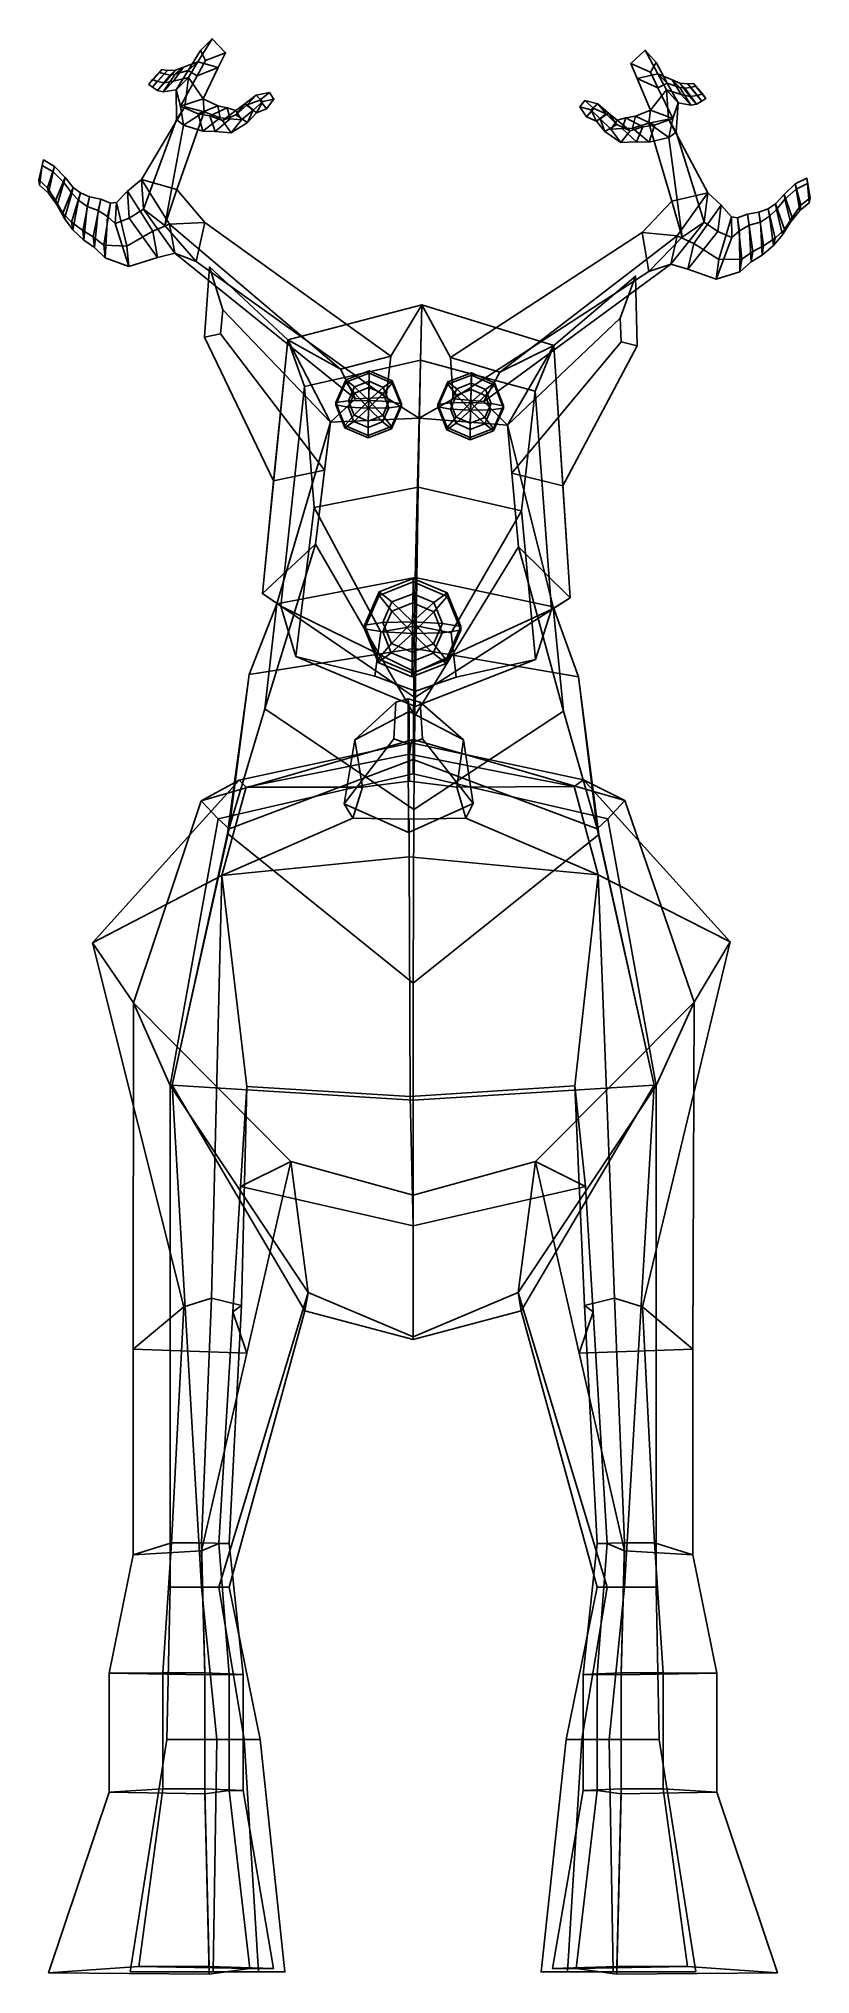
# Model space of a CAD drawing. Extents: x -87 to 93, y -151 to 300.
import ezdxf

# ---------------------------------------------------------------- set-up
doc = ezdxf.new("R2010")
doc.units = 0

msp = doc.modelspace()

# ---------------------------------------------------------------- linework, layer by layer
for points in [[(-50.136902, 294.343048, 213.176468), (-46.848099, 299.72937, 209.576324), (-49.544834, 297.018738, 208.440796), (-52.445023, 292.295654, 210.964554)], [(-50.136902, 294.343048, 213.176468), (-45.380409, 292.985077, 211.860931), (-43.675289, 296.44931, 209.727692), (-46.848099, 299.72937, 209.576324)], [(-46.848099, 299.72937, 209.576324), (-43.675289, 296.44931, 209.727692), (-48.36412, 294.632019, 208.087173), (-49.544834, 297.018738, 208.440796)], [(-52.343353, 290.722504, 215.594467), (-50.136902, 294.343048, 213.176468), (-53.526875, 293.117279, 210.761551), (-55.809196, 289.811493, 212.545807)], [(-50.136902, 294.343048, 213.176468), (-52.445023, 292.295654, 210.964554), (-55.421478, 291.437103, 208.47168), (-53.526875, 293.117279, 210.761551)], [(-52.445023, 292.295654, 210.964554), (-49.544834, 297.018738, 208.440796), (-48.36412, 294.632019, 208.087173), (-50.311184, 291.094574, 209.75032)], [(-48.937603, 285.74118, 216.318069), (-45.380409, 292.985077, 211.860931), (-50.136902, 294.343048, 213.176468), (-52.343353, 290.722504, 215.594467)], [(-45.380409, 292.985077, 211.860931), (-50.311184, 291.094574, 209.75032), (-48.36412, 294.632019, 208.087173), (-43.675289, 296.44931, 209.727692)], [(54.112442, 297.041412, 209.22084), (56.642197, 294.219025, 208.075699), (55.321022, 291.920563, 207.737701), (50.747326, 293.962067, 209.403763)], [(57.072327, 291.537201, 212.814438), (54.112442, 297.041412, 209.22084), (50.747326, 293.962067, 209.403763), (52.243347, 290.442291, 211.535019)], [(52.243347, 290.442291, 211.535019), (50.747326, 293.962067, 209.403763), (55.321022, 291.920563, 207.737701), (57.055954, 288.319916, 209.398651)], [(57.072327, 291.537201, 212.814438), (59.256783, 289.396027, 210.594727), (56.642197, 294.219025, 208.075699), (54.112442, 297.041412, 209.22084)], [(59.256783, 289.396027, 210.594727), (57.055954, 288.319916, 209.398651), (55.321022, 291.920563, 207.737701), (56.642197, 294.219025, 208.075699)], [(-61.612347, 289.086945, 198.738373), (-60.745197, 290.212067, 201.441299), (-58.527985, 292.526611, 201.599091), (-59.059509, 291.880585, 199.261032)], [(-57.892567, 291.549347, 202.963043), (-60.718693, 288.409943, 202.543304), (-61.612347, 289.086945, 198.738373), (-59.059509, 291.880585, 199.261032)], [(-60.718693, 288.409943, 202.543304), (-59.655632, 289.723694, 205.485703), (-60.745197, 290.212067, 201.441299), (-61.612347, 289.086945, 198.738373)], [(-59.655632, 289.723694, 205.485703), (-57.21204, 292.320099, 205.523697), (-58.527985, 292.526611, 201.599091), (-60.745197, 290.212067, 201.441299)], [(-56.574162, 291.271698, 206.757324), (-59.564114, 287.644592, 207.137299), (-60.718693, 288.409943, 202.543304), (-57.892567, 291.549347, 202.963043)], [(-59.564114, 287.644592, 207.137299), (-57.905029, 289.434357, 210.015045), (-59.655632, 289.723694, 205.485703), (-60.718693, 288.409943, 202.543304)], [(-57.905029, 289.434357, 210.015045), (-55.375805, 292.407227, 209.343369), (-57.21204, 292.320099, 205.523697), (-59.655632, 289.723694, 205.485703)], [(-55.421478, 291.437103, 208.47168), (-58.221687, 287.345673, 210.152985), (-59.564114, 287.644592, 207.137299), (-56.574162, 291.271698, 206.757324)], [(-58.221687, 287.345673, 210.152985), (-55.809196, 289.811493, 212.545807), (-57.905029, 289.434357, 210.015045), (-59.564114, 287.644592, 207.137299)], [(-57.21204, 292.320099, 205.523697), (-57.892567, 291.549347, 202.963043), (-59.059509, 291.880585, 199.261032), (-58.527985, 292.526611, 201.599091)], [(-52.445023, 292.295654, 210.964554), (-55.210083, 287.784241, 213.373062), (-58.221687, 287.345673, 210.152985), (-55.421478, 291.437103, 208.47168)], [(-55.210083, 287.784241, 213.373062), (-52.343353, 290.722504, 215.594467), (-55.809196, 289.811493, 212.545807), (-58.221687, 287.345673, 210.152985)], [(-55.809196, 289.811493, 212.545807), (-53.526875, 293.117279, 210.761551), (-55.375805, 292.407227, 209.343369), (-57.905029, 289.434357, 210.015045)], [(-55.375805, 292.407227, 209.343369), (-56.574162, 291.271698, 206.757324), (-57.892567, 291.549347, 202.963043), (-57.21204, 292.320099, 205.523697)], [(-53.526875, 293.117279, 210.761551), (-55.421478, 291.437103, 208.47168), (-56.574162, 291.271698, 206.757324), (-55.375805, 292.407227, 209.343369)], [(-54.195515, 284.022064, 213.072098), (-55.210083, 287.784241, 213.373062), (-52.445023, 292.295654, 210.964554), (-50.311184, 291.094574, 209.75032)], [(-53.213726, 283.834503, 219.471359), (-52.343353, 290.722504, 215.594467), (-55.210083, 287.784241, 213.373062), (-55.133854, 280.875946, 216.306717)], [(-48.937603, 285.74118, 216.318069), (-54.195515, 284.022064, 213.072098), (-50.311184, 291.094574, 209.75032), (-45.380409, 292.985077, 211.860931)], [(-53.213726, 283.834503, 219.471359), (-48.678524, 282.683167, 218.363861), (-48.937603, 285.74118, 216.318069), (-52.343353, 290.722504, 215.594467)], [(55.373608, 283.089539, 215.989639), (59.062103, 287.841309, 215.228882), (57.072327, 291.537201, 212.814438), (52.243347, 290.442291, 211.535019)], [(55.373608, 283.089539, 215.989639), (52.243347, 290.442291, 211.535019), (57.055954, 288.319916, 209.398651), (60.525917, 281.129456, 212.717819)], [(60.525917, 281.129456, 212.717819), (57.055954, 288.319916, 209.398651), (59.256783, 289.396027, 210.594727), (61.754539, 284.79422, 212.999802)], [(59.062103, 287.841309, 215.228882), (62.470303, 286.766937, 212.162079), (60.385399, 290.152283, 210.381943), (57.072327, 291.537201, 212.814438)], [(57.072327, 291.537201, 212.814438), (60.385399, 290.152283, 210.381943), (62.178818, 288.397278, 208.086288), (59.256783, 289.396027, 210.594727)], [(59.256783, 289.396027, 210.594727), (62.178818, 288.397278, 208.086288), (64.736679, 284.21228, 209.76355), (61.754539, 284.79422, 212.999802)], [(62.470303, 286.766937, 212.162079), (64.541443, 286.290527, 209.620209), (62.190029, 289.356903, 208.95459), (60.385399, 290.152283, 210.381943)], [(60.385399, 290.152283, 210.381943), (62.190029, 289.356903, 208.95459), (63.320343, 288.176819, 206.365707), (62.178818, 288.397278, 208.086288)], [(64.541443, 286.290527, 209.620209), (66.306778, 286.492584, 205.080414), (64.019104, 289.180817, 205.12468), (62.190029, 289.356903, 208.95459)], [(62.190029, 289.356903, 208.95459), (64.019104, 289.180817, 205.12468), (64.653603, 288.388, 202.563354), (63.320343, 288.176819, 206.365707)], [(66.306778, 286.492584, 205.080414), (67.423561, 286.924194, 201.028885), (65.345871, 289.321808, 201.192291), (64.019104, 289.180817, 205.12468)], [(64.019104, 289.180817, 205.12468), (65.345871, 289.321808, 201.192291), (65.838715, 288.65979, 198.854034), (64.653603, 288.388, 202.563354)], [(64.653603, 288.388, 202.563354), (65.838715, 288.65979, 198.854034), (68.223694, 285.773621, 198.325745), (67.291893, 285.145966, 202.137314)], [(68.223694, 285.773621, 198.325745), (65.838715, 288.65979, 198.854034), (65.345871, 289.321808, 201.192291), (67.423561, 286.924194, 201.028885)], [(-55.133854, 280.875946, 216.306717), (-55.210083, 287.784241, 213.373062), (-54.195515, 284.022064, 213.072098), (-53.515533, 279.549225, 214.944809)], [(-54.195515, 284.022064, 213.072098), (-48.937603, 285.74118, 216.318069), (-45.479679, 284.105133, 214.680054), (-50.076977, 282.216797, 211.747498)], [(-50.076977, 282.216797, 211.747498), (-45.479679, 284.105133, 214.680054), (-43.292049, 283.623627, 213.496597), (-47.331535, 281.728546, 210.840759)], [(-48.937603, 285.74118, 216.318069), (-48.678524, 282.683167, 218.363861), (-44.917873, 281.304108, 216.370117), (-45.479679, 284.105133, 214.680054)], [(-45.479679, 284.105133, 214.680054), (-44.917873, 281.304108, 216.370117), (-42.589458, 281.094727, 214.92363), (-43.292049, 283.623627, 213.496597)], [(-44.437359, 280.666077, 209.918533), (-41.262753, 282.986572, 212.434448), (-39.181637, 284.561798, 211.01561), (-41.27898, 281.977173, 208.462097)], [(-41.27898, 281.977173, 208.462097), (-39.181637, 284.561798, 211.01561), (-36.551262, 286.576141, 209.277985), (-38.665821, 284.35434, 207.072968)], [(-38.591774, 280.183899, 208.426208), (-41.27898, 281.977173, 208.462097), (-38.665821, 284.35434, 207.072968), (-36.454239, 282.475037, 207.182663)], [(-41.262753, 282.986572, 212.434448), (-39.950153, 280.829559, 213.370926), (-37.295189, 283.087006, 211.443481), (-39.181637, 284.561798, 211.01561)], [(-39.181637, 284.561798, 211.01561), (-37.295189, 283.087006, 211.443481), (-35.028015, 285.087738, 209.772919), (-36.551262, 286.576141, 209.277985)], [(-38.665821, 284.35434, 207.072968), (-36.551262, 286.576141, 209.277985), (-33.480068, 287.189331, 207.563202), (-35.714569, 285.421967, 205.702286)], [(-36.454239, 282.475037, 207.182663), (-38.665821, 284.35434, 207.072968), (-35.714569, 285.421967, 205.702286), (-34.12307, 283.38562, 206.048508)], [(-37.295189, 283.087006, 211.443481), (-38.591774, 280.183899, 208.426208), (-36.454239, 282.475037, 207.182663), (-35.028015, 285.087738, 209.772919)], [(-36.551262, 286.576141, 209.277985), (-35.028015, 285.087738, 209.772919), (-32.428936, 285.655853, 208.193985), (-33.480068, 287.189331, 207.563202)], [(-35.028015, 285.087738, 209.772919), (-36.454239, 282.475037, 207.182663), (-34.12307, 283.38562, 206.048508), (-32.428936, 285.655853, 208.193985)], [(-34.12307, 283.38562, 206.048508), (-35.714569, 285.421967, 205.702286), (-33.480068, 287.189331, 207.563202), (-32.428936, 285.655853, 208.193985)], [(40.445518, 281.511719, 205.820068), (38.884342, 283.84671, 207.970551), (40.022602, 285.31488, 207.330002), (42.151619, 283.450989, 205.459579)], [(43.053722, 284.549774, 209.026535), (40.022602, 285.31488, 207.330002), (38.884342, 283.84671, 207.970551), (41.44696, 283.15097, 209.534286)], [(45.037285, 282.243347, 206.814331), (42.151619, 283.450989, 205.459579), (40.022602, 285.31488, 207.330002), (43.053722, 284.549774, 209.026535)], [(45.564419, 282.419495, 210.752304), (43.053722, 284.549774, 209.026535), (41.44696, 283.15097, 209.534286), (43.596531, 281.052521, 211.19516)], [(47.511272, 279.756897, 208.193237), (45.037285, 282.243347, 206.814331), (43.053722, 284.549774, 209.026535), (45.564419, 282.419495, 210.752304)], [(59.534851, 280.98587, 219.121506), (59.062103, 287.841309, 215.228882), (55.373608, 283.089539, 215.989639), (54.941006, 280.076385, 218.045593)], [(59.534851, 280.98587, 219.121506), (61.285416, 277.971222, 215.956039), (61.754539, 284.79422, 212.999802), (59.062103, 287.841309, 215.228882)], [(61.754539, 284.79422, 212.999802), (64.736679, 284.21228, 209.76355), (62.470303, 286.766937, 212.162079), (59.062103, 287.841309, 215.228882)], [(61.285416, 277.971222, 215.956039), (59.594925, 276.742432, 214.608459), (60.525917, 281.129456, 212.717819), (61.754539, 284.79422, 212.999802)], [(62.178818, 288.397278, 208.086288), (63.320343, 288.176819, 206.365707), (66.094528, 284.443176, 206.739548), (64.736679, 284.21228, 209.76355)], [(64.736679, 284.21228, 209.76355), (66.094528, 284.443176, 206.739548), (64.541443, 286.290527, 209.620209), (62.470303, 286.766937, 212.162079)], [(63.320343, 288.176819, 206.365707), (64.653603, 288.388, 202.563354), (67.291893, 285.145966, 202.137314), (66.094528, 284.443176, 206.739548)], [(66.094528, 284.443176, 206.739548), (67.291893, 285.145966, 202.137314), (66.306778, 286.492584, 205.080414), (64.541443, 286.290527, 209.620209)], [(67.291893, 285.145966, 202.137314), (68.223694, 285.773621, 198.325745), (67.423561, 286.924194, 201.028885), (66.306778, 286.492584, 205.080414)], [(-63.302845, 266.920135, 229.111633), (-55.060207, 264.566162, 230.629089), (-48.678524, 282.683167, 218.363861), (-53.213726, 283.834503, 219.471359)], [(-62.820309, 259.988739, 225.269699), (-63.302845, 266.920135, 229.111633), (-53.213726, 283.834503, 219.471359), (-55.133854, 280.875946, 216.306717)], [(-62.820309, 259.988739, 225.269699), (-55.133854, 280.875946, 216.306717), (-53.515533, 279.549225, 214.944809), (-57.856155, 256.207184, 224.813049)], [(-57.856155, 256.207184, 224.813049), (-53.515533, 279.549225, 214.944809), (-48.678524, 282.683167, 218.363861), (-55.060207, 264.566162, 230.629089)], [(-53.515533, 279.549225, 214.944809), (-54.195515, 284.022064, 213.072098), (-50.076977, 282.216797, 211.747498), (-49.006454, 278.199768, 213.209961)], [(-48.678524, 282.683167, 218.363861), (-53.515533, 279.549225, 214.944809), (-49.006454, 278.199768, 213.209961), (-44.917873, 281.304108, 216.370117)], [(-49.006454, 278.199768, 213.209961), (-50.076977, 282.216797, 211.747498), (-47.331535, 281.728546, 210.840759), (-46.097439, 278.148041, 212.020645)], [(-44.917873, 281.304108, 216.370117), (-49.006454, 278.199768, 213.209961), (-46.097439, 278.148041, 212.020645), (-42.589458, 281.094727, 214.92363)], [(-47.331535, 281.728546, 210.840759), (-43.292049, 283.623627, 213.496597), (-41.262753, 282.986572, 212.434448), (-44.437359, 280.666077, 209.918533)], [(-46.097439, 278.148041, 212.020645), (-47.331535, 281.728546, 210.840759), (-44.437359, 280.666077, 209.918533), (-42.420513, 277.768036, 210.490784)], [(-42.589458, 281.094727, 214.92363), (-46.097439, 278.148041, 212.020645), (-42.420513, 277.768036, 210.490784), (-39.950153, 280.829559, 213.370926)], [(-42.420513, 277.768036, 210.490784), (-44.437359, 280.666077, 209.918533), (-41.27898, 281.977173, 208.462097), (-38.591774, 280.183899, 208.426208)], [(-43.292049, 283.623627, 213.496597), (-42.589458, 281.094727, 214.92363), (-39.950153, 280.829559, 213.370926), (-41.262753, 282.986572, 212.434448)], [(-39.950153, 280.829559, 213.370926), (-42.420513, 277.768036, 210.490784), (-38.591774, 280.183899, 208.426208), (-37.295189, 283.087006, 211.443481)], [(41.44696, 283.15097, 209.534286), (38.884342, 283.84671, 207.970551), (40.445518, 281.511719, 205.820068), (42.721519, 280.491638, 206.941895)], [(42.721519, 280.491638, 206.941895), (40.445518, 281.511719, 205.820068), (42.151619, 283.450989, 205.459579), (45.037285, 282.243347, 206.814331)], [(43.596531, 281.052521, 211.19516), (41.44696, 283.15097, 209.534286), (42.721519, 280.491638, 206.941895), (44.72646, 278.114136, 208.177811)], [(44.72646, 278.114136, 208.177811), (42.721519, 280.491638, 206.941895), (45.037285, 282.243347, 206.814331), (47.511272, 279.756897, 208.193237)], [(47.552769, 280.753571, 212.162033), (45.564419, 282.419495, 210.752304), (43.596531, 281.052521, 211.19516), (46.120083, 278.681946, 213.111633)], [(46.120083, 278.681946, 213.111633), (43.596531, 281.052521, 211.19516), (44.72646, 278.114136, 208.177811), (48.414978, 275.531219, 210.22551)], [(48.414978, 275.531219, 210.22551), (44.72646, 278.114136, 208.177811), (47.511272, 279.756897, 208.193237), (50.591282, 278.300842, 209.633942)], [(50.591282, 278.300842, 209.633942), (47.511272, 279.756897, 208.193237), (45.564419, 282.419495, 210.752304), (47.552769, 280.753571, 212.162033)], [(49.615433, 281.281616, 213.209869), (47.552769, 280.753571, 212.162033), (46.120083, 278.681946, 213.111633), (48.770782, 278.811951, 214.647507)], [(53.541481, 279.207489, 210.535706), (50.591282, 278.300842, 209.633942), (47.552769, 280.753571, 212.162033), (49.615433, 281.281616, 213.209869)], [(51.827351, 281.647247, 214.378281), (49.615433, 281.281616, 213.209869), (48.770782, 278.811951, 214.647507), (51.10783, 278.901917, 216.079071)], [(56.310749, 279.552673, 211.424271), (53.541481, 279.207489, 210.535706), (49.615433, 281.281616, 213.209869), (51.827351, 281.647247, 214.378281)], [(55.373608, 283.089539, 215.989639), (51.827351, 281.647247, 214.378281), (51.10783, 278.901917, 216.079071), (54.941006, 280.076385, 218.045593)], [(54.941006, 280.076385, 218.045593), (51.10783, 278.901917, 216.079071), (55.016533, 275.632599, 212.904587), (59.594925, 276.742432, 214.608459)], [(60.525917, 281.129456, 212.717819), (56.310749, 279.552673, 211.424271), (51.827351, 281.647247, 214.378281), (55.373608, 283.089539, 215.989639)], [(68.689316, 263.788574, 228.758163), (59.534851, 280.98587, 219.121506), (54.941006, 280.076385, 218.045593), (60.33456, 261.850983, 230.325912)], [(62.696701, 253.480194, 224.523575), (60.33456, 261.850983, 230.325912), (54.941006, 280.076385, 218.045593), (59.594925, 276.742432, 214.608459)], [(59.594925, 276.742432, 214.608459), (55.016533, 275.632599, 212.904587), (56.310749, 279.552673, 211.424271), (60.525917, 281.129456, 212.717819)], [(67.846748, 256.983887, 224.94397), (61.285416, 277.971222, 215.956039), (59.534851, 280.98587, 219.121506), (68.689316, 263.788574, 228.758163)], [(48.770782, 278.811951, 214.647507), (46.120083, 278.681946, 213.111633), (48.414978, 275.531219, 210.22551), (52.108376, 275.725433, 211.732635)], [(52.108376, 275.725433, 211.732635), (48.414978, 275.531219, 210.22551), (50.591282, 278.300842, 209.633942), (53.541481, 279.207489, 210.535706)], [(51.10783, 278.901917, 216.079071), (48.770782, 278.811951, 214.647507), (52.108376, 275.725433, 211.732635), (55.016533, 275.632599, 212.904587)], [(55.016533, 275.632599, 212.904587), (52.108376, 275.725433, 211.732635), (53.541481, 279.207489, 210.535706), (56.310749, 279.552673, 211.424271)], [(67.846748, 256.983887, 224.94397), (62.696701, 253.480194, 224.523575), (59.594925, 276.742432, 214.608459), (61.285416, 277.971222, 215.956039)], [(-87.24218, 266.888947, 202.829041), (-86.148949, 271.492645, 202.926086), (-86.446541, 270.208618, 200.495621), (-87.079536, 265.630829, 200.107101)], [(-85.157829, 264.991577, 205.753387), (-83.57341, 269.981781, 206.234497), (-86.148949, 271.492645, 202.926086), (-87.24218, 266.888947, 202.829041)], [(-83.57341, 269.981781, 206.234497), (-83.872261, 268.747467, 203.438339), (-86.446541, 270.208618, 200.495621), (-86.148949, 271.492645, 202.926086)], [(-84.928925, 263.766052, 202.659286), (-85.157829, 264.991577, 205.753387), (-87.24218, 266.888947, 202.829041), (-87.079536, 265.630829, 200.107101)], [(-83.872261, 268.747467, 203.438339), (-84.928925, 263.766052, 202.659286), (-87.079536, 265.630829, 200.107101), (-86.446541, 270.208618, 200.495621)], [(-83.298447, 262.056427, 209.159683), (-81.085449, 267.359192, 210.208176), (-83.57341, 269.981781, 206.234497), (-85.157829, 264.991577, 205.753387)], [(-81.346367, 266.249908, 206.993118), (-82.955284, 260.926056, 205.647491), (-84.928925, 263.766052, 202.659286), (-83.872261, 268.747467, 203.438339)], [(-81.085449, 267.359192, 210.208176), (-81.346367, 266.249908, 206.993118), (-83.872261, 268.747467, 203.438339), (-83.57341, 269.981781, 206.234497)], [(-81.594887, 259.119202, 212.451248), (-79.235229, 265.072052, 213.499512), (-81.085449, 267.359192, 210.208176), (-83.298447, 262.056427, 209.159683)], [(-79.543938, 263.780609, 209.949615), (-81.236023, 257.812073, 208.56366), (-82.955284, 260.926056, 205.647491), (-81.346367, 266.249908, 206.993118)], [(-79.235229, 265.072052, 213.499512), (-79.543938, 263.780609, 209.949615), (-81.346367, 266.249908, 206.993118), (-81.085449, 267.359192, 210.208176)], [(-56.726448, 256.526337, 234.831192), (-63.302845, 266.920135, 229.111633), (-66.574913, 264.199371, 227.441437), (-60.639111, 254.856033, 232.592194)], [(-63.302845, 266.920135, 229.111633), (-62.820309, 259.988739, 225.269699), (-66.133499, 257.958313, 223.987976), (-66.574913, 264.199371, 227.441437)], [(-56.726448, 256.526337, 234.831192), (-48.531185, 256.944855, 235.279373), (-55.060207, 264.566162, 230.629089), (-63.302845, 266.920135, 229.111633)], [(90.403633, 260.91391, 205.305664), (92.583488, 262.685028, 202.363556), (91.737968, 267.252899, 202.444626), (89.086136, 265.884888, 205.771957)], [(89.086136, 265.884888, 205.771957), (91.737968, 267.252899, 202.444626), (91.964615, 265.983612, 200.019882), (89.317001, 264.664398, 202.981247)], [(92.583488, 262.685028, 202.363556), (92.352737, 261.463837, 199.649643), (91.964615, 265.983612, 200.019882), (91.737968, 267.252899, 202.444626)], [(-82.955284, 260.926056, 205.647491), (-83.298447, 262.056427, 209.159683), (-85.157829, 264.991577, 205.753387), (-84.928925, 263.766052, 202.659286)], [(-81.236023, 257.812073, 208.56366), (-81.594887, 259.119202, 212.451248), (-83.298447, 262.056427, 209.159683), (-82.955284, 260.926056, 205.647491)], [(-79.580688, 256.955994, 215.512741), (-77.532234, 263.846466, 216.045914), (-79.235229, 265.072052, 213.499512), (-81.594887, 259.119202, 212.451248)], [(-77.955261, 262.0896, 212.241013), (-79.285057, 255.219437, 211.29039), (-81.236023, 257.812073, 208.56366), (-79.543938, 263.780609, 209.949615)], [(-76.955147, 255.060867, 218.904129), (-75.395584, 262.914124, 218.799622), (-77.532234, 263.846466, 216.045914), (-79.580688, 256.955994, 215.512741)], [(-77.532234, 263.846466, 216.045914), (-77.955261, 262.0896, 212.241013), (-79.543938, 263.780609, 209.949615), (-79.235229, 265.072052, 213.499512)], [(-75.91246, 260.603088, 214.761383), (-76.706238, 252.808838, 214.352997), (-79.285057, 255.219437, 211.29039), (-77.955261, 262.0896, 212.241013)], [(-75.395584, 262.914124, 218.799622), (-75.91246, 260.603088, 214.761383), (-77.955261, 262.0896, 212.241013), (-77.532234, 263.846466, 216.045914)], [(-74.510834, 253.585831, 221.897949), (-72.77758, 262.309998, 221.781708), (-75.395584, 262.914124, 218.799622), (-76.955147, 255.060867, 218.904129)], [(-72.77758, 262.309998, 221.781708), (-73.352196, 259.742859, 217.294846), (-75.91246, 260.603088, 214.761383), (-75.395584, 262.914124, 218.799622)], [(-72.027969, 251.62619, 225.240753), (-70.533875, 261.380859, 224.727417), (-72.77758, 262.309998, 221.781708), (-74.510834, 253.585831, 221.897949)], [(-70.533875, 261.380859, 224.727417), (-71.180237, 258.329285, 219.861969), (-73.352196, 259.742859, 217.294846), (-72.77758, 262.309998, 221.781708)], [(-66.574913, 264.199371, 227.441437), (-66.133499, 257.958313, 223.987976), (-69.440071, 256.641907, 222.251038), (-69.103729, 261.538361, 226.401733)], [(-60.639111, 254.856033, 232.592194), (-66.574913, 264.199371, 227.441437), (-69.103729, 261.538361, 226.401733), (-66.708405, 251.37236, 229.789215)], [(-48.531185, 256.944855, 235.279373), (-50.510506, 247.831467, 228.194702), (-57.856155, 256.207184, 224.813049), (-55.060207, 264.566162, 230.629089)], [(61.591114, 253.832321, 234.542831), (68.689316, 263.788574, 228.758163), (60.33456, 261.850983, 230.325912), (53.426472, 254.616592, 235.029236)], [(53.426472, 254.616592, 235.029236), (60.33456, 261.850983, 230.325912), (62.696701, 253.480194, 224.523575), (54.949841, 245.530655, 227.961304)], [(61.591114, 253.832321, 234.542831), (65.414635, 252.011581, 232.291183), (71.814651, 260.956787, 227.081329), (68.689316, 263.788574, 228.758163)], [(68.689316, 263.788574, 228.758163), (71.814651, 260.956787, 227.081329), (71.052162, 254.834641, 223.65361), (67.846748, 256.983887, 224.94397)], [(86.546158, 255.298874, 212.043427), (88.396011, 258.111664, 208.732544), (86.46376, 263.418488, 209.768356), (84.497391, 261.251526, 213.077484)], [(84.497391, 261.251526, 213.077484), (86.46376, 263.418488, 209.768356), (86.663841, 262.322784, 206.55835), (84.736038, 259.975006, 209.533157)], [(84.736038, 259.975006, 209.533157), (86.663841, 262.322784, 206.55835), (87.992294, 257.024384, 205.228592), (86.118172, 254.038971, 208.164825)], [(88.396011, 258.111664, 208.732544), (90.403633, 260.91391, 205.305664), (89.086136, 265.884888, 205.771957), (86.46376, 263.418488, 209.768356)], [(86.46376, 263.418488, 209.768356), (89.086136, 265.884888, 205.771957), (89.317001, 264.664398, 202.981247), (86.663841, 262.322784, 206.55835)], [(86.663841, 262.322784, 206.55835), (89.317001, 264.664398, 202.981247), (90.108688, 259.727875, 202.219711), (87.992294, 257.024384, 205.228592)], [(89.317001, 264.664398, 202.981247), (91.964615, 265.983612, 200.019882), (92.352737, 261.463837, 199.649643), (90.108688, 259.727875, 202.219711)], [(90.108688, 259.727875, 202.219711), (92.352737, 261.463837, 199.649643), (92.583488, 262.685028, 202.363556), (90.403633, 260.91391, 205.305664)], [(-79.285057, 255.219437, 211.29039), (-79.580688, 256.955994, 215.512741), (-81.594887, 259.119202, 212.451248), (-81.236023, 257.812073, 208.56366)], [(-73.352196, 259.742859, 217.294846), (-74.234436, 251.084488, 216.841202), (-76.706238, 252.808838, 214.352997), (-75.91246, 260.603088, 214.761383)], [(-71.180237, 258.329285, 219.861969), (-71.749825, 248.66597, 219.713867), (-74.234436, 251.084488, 216.841202), (-73.352196, 259.742859, 217.294846)], [(-66.708405, 251.37236, 229.789215), (-69.103729, 261.538361, 226.401733), (-70.533875, 261.380859, 224.727417), (-72.027969, 251.62619, 225.240753)], [(-69.440071, 256.641907, 222.251038), (-66.250664, 246.654068, 224.670212), (-71.749825, 248.66597, 219.713867), (-71.180237, 258.329285, 219.861969)], [(-69.103729, 261.538361, 226.401733), (-69.440071, 256.641907, 222.251038), (-71.180237, 258.329285, 219.861969), (-70.533875, 261.380859, 224.727417)], [(-66.133499, 257.958313, 223.987976), (-59.54195, 248.773422, 227.909531), (-66.250664, 246.654068, 224.670212), (-69.440071, 256.641907, 222.251038)], [(-62.820309, 259.988739, 225.269699), (-55.513729, 249.772354, 229.624023), (-59.54195, 248.773422, 227.909531), (-66.133499, 257.958313, 223.987976)], [(-55.513729, 249.772354, 229.624023), (-62.820309, 259.988739, 225.269699), (-57.856155, 256.207184, 224.813049), (-50.510506, 247.831467, 228.194702)], [(65.414635, 252.011581, 232.291183), (71.303596, 248.313522, 229.472778), (74.202652, 258.220947, 226.039032), (71.814651, 260.956787, 227.081329)], [(71.814651, 260.956787, 227.081329), (74.202652, 258.220947, 226.039032), (74.287384, 253.392334, 221.906311), (71.052162, 254.834641, 223.65361)], [(71.303596, 248.313522, 229.472778), (76.626038, 248.337204, 224.90123), (75.622047, 258.002991, 224.358887), (74.202652, 258.220947, 226.039032)], [(74.202652, 258.220947, 226.039032), (75.622047, 258.002991, 224.358887), (76.108932, 254.978653, 219.503738), (74.287384, 253.392334, 221.906311)], [(76.626038, 248.337204, 224.90123), (79.199837, 250.160843, 221.541245), (77.909073, 258.819183, 221.399689), (75.622047, 258.002991, 224.358887)], [(75.622047, 258.002991, 224.358887), (77.909073, 258.819183, 221.399689), (78.348427, 256.27536, 216.921875), (76.108932, 254.978653, 219.503738)], [(79.199837, 250.160843, 221.541245), (81.712257, 251.507828, 218.531754), (80.553322, 259.298065, 218.403427), (77.909073, 258.819183, 221.399689)], [(77.909073, 258.819183, 221.399689), (80.553322, 259.298065, 218.403427), (80.947922, 257.009491, 214.373688), (78.348427, 256.27536, 216.921875)], [(81.712257, 251.507828, 218.531754), (84.427086, 253.259094, 215.12207), (82.73407, 260.121155, 215.636459), (80.553322, 259.298065, 218.403427)], [(80.553322, 259.298065, 218.403427), (82.73407, 260.121155, 215.636459), (83.063057, 258.38205, 211.838425), (80.947922, 257.009491, 214.373688)], [(80.947922, 257.009491, 214.373688), (83.063057, 258.38205, 211.838425), (84.041084, 251.574463, 210.910034), (81.3479, 249.314117, 213.992538)], [(84.427086, 253.259094, 215.12207), (86.546158, 255.298874, 212.043427), (84.497391, 261.251526, 213.077484), (82.73407, 260.121155, 215.636459)], [(82.73407, 260.121155, 215.636459), (84.497391, 261.251526, 213.077484), (84.736038, 259.975006, 209.533157), (83.063057, 258.38205, 211.838425)], [(83.063057, 258.38205, 211.838425), (84.736038, 259.975006, 209.533157), (86.118172, 254.038971, 208.164825), (84.041084, 251.574463, 210.910034)], [(86.118172, 254.038971, 208.164825), (87.992294, 257.024384, 205.228592), (88.396011, 258.111664, 208.732544), (86.546158, 255.298874, 212.043427)], [(87.992294, 257.024384, 205.228592), (90.108688, 259.727875, 202.219711), (90.403633, 260.91391, 205.305664), (88.396011, 258.111664, 208.732544)], [(-76.706238, 252.808838, 214.352997), (-76.955147, 255.060867, 218.904129), (-79.580688, 256.955994, 215.512741), (-79.285057, 255.219437, 211.29039)], [(-74.234436, 251.084488, 216.841202), (-74.510834, 253.585831, 221.897949), (-76.955147, 255.060867, 218.904129), (-76.706238, 252.808838, 214.352997)], [(-71.749825, 248.66597, 219.713867), (-72.027969, 251.62619, 225.240753), (-74.510834, 253.585831, 221.897949), (-74.234436, 251.084488, 216.841202)], [(-59.54195, 248.773422, 227.909531), (-60.639111, 254.856033, 232.592194), (-66.708405, 251.37236, 229.789215), (-66.250664, 246.654068, 224.670212)], [(-55.513729, 249.772354, 229.624023), (-56.726448, 256.526337, 234.831192), (-60.639111, 254.856033, 232.592194), (-59.54195, 248.773422, 227.909531)], [(-56.726448, 256.526337, 234.831192), (-16.896381, 222.741547, 247.959137), (-5.210871, 225.74823, 248.362488), (-48.531185, 256.944855, 235.279373)], [(-16.896381, 222.741547, 247.959137), (-56.726448, 256.526337, 234.831192), (-55.513729, 249.772354, 229.624023), (-13.417877, 215.792709, 239.686386)], [(-5.210871, 225.74823, 248.362488), (-6.242458, 216.126602, 236.76474), (-50.510506, 247.831467, 228.194702), (-48.531185, 256.944855, 235.279373)], [(8.708802, 225.472565, 248.337631), (53.426472, 254.616592, 235.029236), (54.949841, 245.530655, 227.961304), (9.321839, 215.83725, 236.740524)], [(8.708802, 225.472565, 248.337631), (20.25631, 222.01915, 247.895386), (61.591114, 253.832321, 234.542831), (53.426472, 254.616592, 235.029236)], [(20.25631, 222.01915, 247.895386), (16.482479, 215.237274, 239.639908), (60.042915, 247.227463, 229.362854), (61.591114, 253.832321, 234.542831)], [(60.042915, 247.227463, 229.362854), (54.949841, 245.530655, 227.961304), (62.696701, 253.480194, 224.523575), (67.846748, 256.983887, 224.94397)], [(67.846748, 256.983887, 224.94397), (71.052162, 254.834641, 223.65361), (64.016953, 246.068649, 227.634003), (60.042915, 247.227463, 229.362854)], [(60.042915, 247.227463, 229.362854), (64.016953, 246.068649, 227.634003), (65.414635, 252.011581, 232.291183), (61.591114, 253.832321, 234.542831)], [(71.052162, 254.834641, 223.65361), (74.287384, 253.392334, 221.906311), (70.613724, 243.695435, 224.373489), (64.016953, 246.068649, 227.634003)], [(74.287384, 253.392334, 221.906311), (76.108932, 254.978653, 219.503738), (76.199173, 245.447159, 219.388489), (70.613724, 243.695435, 224.373489)], [(76.108932, 254.978653, 219.503738), (78.348427, 256.27536, 216.921875), (78.796181, 247.722778, 216.497253), (76.199173, 245.447159, 219.388489)], [(78.348427, 256.27536, 216.921875), (80.947922, 257.009491, 214.373688), (81.3479, 249.314117, 213.992538), (78.796181, 247.722778, 216.497253)], [(81.3479, 249.314117, 213.992538), (84.041084, 251.574463, 210.910034), (84.427086, 253.259094, 215.12207), (81.712257, 251.507828, 218.531754)], [(84.041084, 251.574463, 210.910034), (86.118172, 254.038971, 208.164825), (86.546158, 255.298874, 212.043427), (84.427086, 253.259094, 215.12207)], [(-66.250664, 246.654068, 224.670212), (-66.708405, 251.37236, 229.789215), (-72.027969, 251.62619, 225.240753), (-71.749825, 248.66597, 219.713867)], [(-13.417877, 215.792709, 239.686386), (-55.513729, 249.772354, 229.624023), (-50.510506, 247.831467, 228.194702), (-6.242458, 216.126602, 236.76474)], [(64.016953, 246.068649, 227.634003), (70.613724, 243.695435, 224.373489), (71.303596, 248.313522, 229.472778), (65.414635, 252.011581, 232.291183)], [(70.613724, 243.695435, 224.373489), (76.199173, 245.447159, 219.388489), (76.626038, 248.337204, 224.90123), (71.303596, 248.313522, 229.472778)], [(76.199173, 245.447159, 219.388489), (78.796181, 247.722778, 216.497253), (79.199837, 250.160843, 221.541245), (76.626038, 248.337204, 224.90123)], [(78.796181, 247.722778, 216.497253), (81.3479, 249.314117, 213.992538), (81.712257, 251.507828, 218.531754), (79.199837, 250.160843, 221.541245)], [(-47.412189, 246.580444, 242.66954), (-44.358971, 236.558258, 236.46402), (-44.848339, 230.963684, 235.839722), (-48.60038, 230.228531, 240.827118)], [(-48.60038, 230.228531, 240.827118), (-32.523071, 196.692139, 254.821167), (-29.171209, 229.548126, 258.514496), (-47.412189, 246.580444, 242.66954)], [(-44.358971, 236.558258, 236.46402), (-47.412189, 246.580444, 242.66954), (-29.171209, 229.548126, 258.514496), (-19.203926, 210.424713, 236.647583)], [(16.482479, 215.237274, 239.639908), (9.321839, 215.83725, 236.740524), (54.949841, 245.530655, 227.961304), (60.042915, 247.227463, 229.362854)], [(48.28524, 234.636658, 236.280823), (22.046101, 209.685562, 236.588257), (32.823917, 228.290344, 258.397736), (51.807343, 244.411301, 242.448944)], [(52.24575, 228.201019, 240.640945), (51.807343, 244.411301, 242.448944), (32.823917, 228.290344, 258.397736), (34.873608, 195.576538, 254.739288)], [(51.807343, 244.411301, 242.448944), (52.24575, 228.201019, 240.640945), (48.523342, 229.083954, 235.66684), (48.28524, 234.636658, 236.280823)], [(-44.848339, 230.963684, 235.839722), (-44.358971, 236.558258, 236.46402), (-19.203926, 210.424713, 236.647583), (-20.614994, 199.202667, 235.409088)], [(-16.896381, 222.741547, 247.959137), (-29.171209, 229.548126, 258.514496), (2.024183, 237.763016, 259.603577), (-5.210871, 225.74823, 248.362488)], [(-29.171209, 229.548126, 258.514496), (-25.262407, 218.686127, 281.311951), (1.751063, 224.836349, 282.026947), (2.024183, 237.763016, 259.603577)], [(-6.242458, 216.126602, 236.76474), (-5.210871, 225.74823, 248.362488), (2.024183, 237.763016, 259.603577), (1.439703, 211.299484, 228.960709)], [(9.321839, 215.83725, 236.740524), (1.439703, 211.299484, 228.960709), (2.024183, 237.763016, 259.603577), (8.708802, 225.472565, 248.337631)], [(32.823917, 228.290344, 258.397736), (2.024183, 237.763016, 259.603577), (1.751063, 224.836349, 282.026947), (28.48786, 217.643692, 281.220215)], [(20.25631, 222.01915, 247.895386), (8.708802, 225.472565, 248.337631), (2.024183, 237.763016, 259.603577), (32.823917, 228.290344, 258.397736)], [(48.523342, 229.083954, 235.66684), (23.031336, 198.477631, 235.355682), (22.046101, 209.685562, 236.588257), (48.28524, 234.636658, 236.280823)], [(-48.60038, 230.228531, 240.827118), (-44.848339, 230.963684, 235.839722), (-20.614994, 199.202667, 235.409088), (-32.523071, 196.692139, 254.821167)], [(-29.171209, 229.548126, 258.514496), (-35.106556, 170.462906, 251.83757), (-30.779875, 167.560852, 275.39975), (-25.262407, 218.686127, 281.311951)], [(-13.417877, 215.792709, 239.686386), (-19.203926, 210.424713, 236.647583), (-29.171209, 229.548126, 258.514496), (-16.896381, 222.741547, 247.959137)], [(16.482479, 215.237274, 239.639908), (20.25631, 222.01915, 247.895386), (32.823917, 228.290344, 258.397736), (22.046101, 209.685562, 236.588257)], [(52.24575, 228.201019, 240.640945), (34.873608, 195.576538, 254.739288), (23.031336, 198.477631, 235.355682), (48.523342, 229.083954, 235.66684)], [(32.823917, 228.290344, 258.397736), (28.48786, 217.643692, 281.220215), (32.245331, 166.717697, 275.350769), (36.612984, 169.502243, 251.781677)], [(1.751063, 224.836349, 282.026947), (-25.262407, 218.686127, 281.311951), (-23.048639, 190.543243, 307.263245), (1.198119, 195.263321, 307.969299)], [(-15.669376, 219.704422, 294.790222), (-10.210496, 221.807159, 295.032959), (-10.201474, 222.360291, 290.115692), (-15.660597, 220.257904, 289.873047)], [(-13.646948, 217.177704, 298.531738), (-10.27412, 218.477982, 298.682007), (-10.210496, 221.807159, 295.032959), (-15.669376, 219.704422, 294.790222)], [(-13.624536, 218.627792, 285.658478), (-15.660597, 220.257904, 289.873047), (-10.201474, 222.360291, 290.115692), (-10.251323, 219.927444, 285.808655)], [(-6.954034, 217.047394, 298.520233), (-4.838548, 219.491104, 294.771118), (-10.210496, 221.807159, 295.032959), (-10.27412, 218.477982, 298.682007)], [(-6.931622, 218.497513, 285.646973), (-10.251323, 219.927444, 285.808655), (-10.201474, 222.360291, 290.115692), (-4.829767, 220.044647, 289.853943)], [(-4.838548, 219.491104, 294.771118), (-4.829767, 220.044647, 289.853943), (-10.201474, 222.360291, 290.115692), (-10.210496, 221.807159, 295.032959)], [(1.751063, 224.836349, 282.026947), (1.198119, 195.263321, 307.969299), (25.269417, 189.743607, 307.20459), (28.48786, 217.643692, 281.220215)], [(8.126926, 219.235794, 294.748199), (13.589272, 221.332687, 294.989807), (13.598294, 221.885773, 290.07254), (8.135707, 219.789307, 289.831085)], [(10.146203, 216.714523, 298.490814), (13.521142, 218.011215, 298.640381), (13.589272, 221.332687, 294.989807), (8.126926, 219.235794, 294.748199)], [(10.168615, 218.164612, 285.617554), (8.135707, 219.789307, 289.831085), (13.598294, 221.885773, 290.07254), (13.54394, 219.460632, 285.767029)], [(16.839117, 216.584259, 298.479309), (18.957756, 219.022507, 294.729126), (13.589272, 221.332687, 294.989807), (13.521142, 218.011215, 298.640381)], [(16.861528, 218.034348, 285.606049), (13.54394, 219.460632, 285.767029), (13.598294, 221.885773, 290.07254), (18.966537, 219.576019, 289.811981)], [(18.957756, 219.022507, 294.729126), (18.966537, 219.576019, 289.811981), (13.598294, 221.885773, 290.07254), (13.589272, 221.332687, 294.989807)], [(-27.296009, 155.819351, 307.335938), (-23.048639, 190.543243, 307.263245), (-25.262407, 218.686127, 281.311951), (-30.779875, 167.560852, 275.39975)], [(-18.012571, 214.411407, 294.183563), (-15.669376, 219.704422, 294.790222), (-15.660597, 220.257904, 289.873047), (-18.004362, 214.965927, 289.266541)], [(-15.094914, 213.906982, 298.156708), (-13.646948, 217.177704, 298.531738), (-15.669376, 219.704422, 294.790222), (-18.012571, 214.411407, 294.183563)], [(-18.004362, 214.965927, 289.266541), (-15.660597, 220.257904, 289.873047), (-13.624536, 218.627792, 285.658478), (-15.07342, 215.358704, 285.283752)], [(-10.365837, 213.645233, 299.668335), (-13.646948, 217.177704, 298.531738), (-15.094914, 213.906982, 298.156708)], [(-15.07342, 215.358704, 285.283752), (-13.624536, 218.627792, 285.658478), (-10.339268, 215.439682, 283.7565)], [(-10.365837, 213.645233, 299.668335), (-10.27412, 218.477982, 298.682007), (-13.646948, 217.177704, 298.531738)], [(-10.339268, 215.439682, 283.7565), (-13.624536, 218.627792, 285.658478), (-10.251323, 219.927444, 285.808655)], [(-10.365837, 213.645233, 299.668335), (-6.954034, 217.047394, 298.520233), (-10.27412, 218.477982, 298.682007)], [(-10.365837, 213.645233, 299.668335), (-5.631684, 213.726212, 298.141083), (-6.954034, 217.047394, 298.520233)], [(-10.339268, 215.439682, 283.7565), (-10.251323, 219.927444, 285.808655), (-6.931622, 218.497513, 285.646973)], [(-5.610189, 215.177979, 285.268158), (-10.339268, 215.439682, 283.7565), (-6.931622, 218.497513, 285.646973)], [(-5.631684, 213.726212, 298.141083), (-2.700742, 214.119019, 294.158264), (-4.838548, 219.491104, 294.771118), (-6.954034, 217.047394, 298.520233)], [(-2.692531, 214.673477, 289.241302), (-5.610189, 215.177979, 285.268158), (-6.931622, 218.497513, 285.646973), (-4.829767, 220.044647, 289.853943)], [(-2.700742, 214.119019, 294.158264), (-2.692531, 214.673477, 289.241302), (-4.829767, 220.044647, 289.853943), (-4.838548, 219.491104, 294.771118)], [(5.775552, 213.957123, 294.144287), (8.126926, 219.235794, 294.748199), (8.135707, 219.789307, 289.831085), (5.783762, 214.511642, 289.227295)], [(8.69321, 213.452682, 298.117432), (10.146203, 216.714523, 298.490814), (8.126926, 219.235794, 294.748199), (5.775552, 213.957123, 294.144287)], [(5.783762, 214.511642, 289.227295), (8.135707, 219.789307, 289.831085), (10.168615, 218.164612, 285.617554), (8.714705, 214.904388, 285.244507)], [(13.422289, 213.190948, 299.629089), (10.146203, 216.714523, 298.490814), (8.69321, 213.452682, 298.117432)], [(8.714705, 214.904388, 285.244507), (10.168615, 218.164612, 285.617554), (13.448858, 214.985397, 283.717224)], [(13.422289, 213.190948, 299.629089), (13.521142, 218.011215, 298.640381), (10.146203, 216.714523, 298.490814)], [(13.448858, 214.985397, 283.717224), (10.168615, 218.164612, 285.617554), (13.54394, 219.460632, 285.767029)], [(13.422289, 213.190948, 299.629089), (16.839117, 216.584259, 298.479309), (13.521142, 218.011215, 298.640381)], [(13.422289, 213.190948, 299.629089), (18.156441, 213.271927, 298.101807), (16.839117, 216.584259, 298.479309)], [(13.448858, 214.985397, 283.717224), (13.54394, 219.460632, 285.767029), (16.861528, 218.034348, 285.606049)], [(18.177937, 214.723694, 285.228882), (13.448858, 214.985397, 283.717224), (16.861528, 218.034348, 285.606049)], [(18.156441, 213.271927, 298.101807), (21.087381, 213.664703, 294.119019), (18.957756, 219.022507, 294.729126), (16.839117, 216.584259, 298.479309)], [(21.095592, 214.219193, 289.202026), (18.177937, 214.723694, 285.228882), (16.861528, 218.034348, 285.606049), (18.966537, 219.576019, 289.811981)], [(21.087381, 213.664703, 294.119019), (21.095592, 214.219193, 289.202026), (18.966537, 219.576019, 289.811981), (18.957756, 219.022507, 294.729126)], [(28.504065, 155.127426, 307.298859), (32.245331, 166.717697, 275.350769), (28.48786, 217.643692, 281.220215), (25.269417, 189.743607, 307.20459)], [(-13.417877, 215.792709, 239.686386), (-6.242458, 216.126602, 236.76474), (1.439703, 211.299484, 228.960709), (-19.203926, 210.424713, 236.647583)], [(-15.867896, 209.034729, 293.56842), (-18.012571, 214.411407, 294.183563), (-18.004362, 214.965927, 289.266541), (-15.860238, 209.59024, 288.651642)], [(-15.867896, 209.034729, 293.56842), (-13.769947, 210.584045, 297.776703), (-15.094914, 213.906982, 298.156708), (-18.012571, 214.411407, 294.183563)], [(-15.860238, 209.59024, 288.651642), (-18.004362, 214.965927, 289.266541), (-15.07342, 215.358704, 285.283752), (-13.749352, 212.037369, 284.904053)], [(-10.488977, 207.283157, 288.390015), (-15.860238, 209.59024, 288.651642), (-13.749352, 212.037369, 284.904053), (-10.429815, 210.610718, 284.742371)], [(-13.769947, 210.584045, 297.776703), (-10.365837, 213.645233, 299.668335), (-15.094914, 213.906982, 298.156708)], [(-13.749352, 212.037369, 284.904053), (-15.07342, 215.358704, 285.283752), (-10.339268, 215.439682, 283.7565)], [(-10.450044, 209.156693, 297.61496), (-10.365837, 213.645233, 299.668335), (-13.769947, 210.584045, 297.776703)], [(-10.429815, 210.610718, 284.742371), (-13.749352, 212.037369, 284.904053), (-10.339268, 215.439682, 283.7565)], [(-10.450044, 209.156693, 297.61496), (-7.079834, 210.458771, 297.766113), (-10.365837, 213.645233, 299.668335)], [(-10.429815, 210.610718, 284.742371), (-10.339268, 215.439682, 283.7565), (-7.059238, 211.912094, 284.893463)], [(-7.079834, 210.458771, 297.766113), (-5.631684, 213.726212, 298.141083), (-10.365837, 213.645233, 299.668335)], [(-7.059238, 211.912094, 284.893463), (-10.339268, 215.439682, 283.7565), (-5.610189, 215.177979, 285.268158)], [(-5.044397, 208.834564, 293.551788), (-2.700742, 214.119019, 294.158264), (-5.631684, 213.726212, 298.141083), (-7.079834, 210.458771, 297.766113)], [(-5.036739, 209.390045, 288.634949), (-7.059238, 211.912094, 284.893463), (-5.610189, 215.177979, 285.268158), (-2.692531, 214.673477, 289.241302)], [(-5.044397, 208.834564, 293.551788), (-5.036739, 209.390045, 288.634949), (-2.692531, 214.673477, 289.241302), (-2.700742, 214.119019, 294.158264)], [(16.482479, 215.237274, 239.639908), (22.046101, 209.685562, 236.588257), (1.439703, 211.299484, 228.960709), (9.321839, 215.83725, 236.740524)], [(7.912302, 208.594925, 293.53183), (5.775552, 213.957123, 294.144287), (5.783762, 214.511642, 289.227295), (7.91996, 209.150421, 288.615021)], [(7.912302, 208.594925, 293.53183), (10.01325, 210.138672, 297.739075), (8.69321, 213.452682, 298.117432), (5.775552, 213.957123, 294.144287)], [(7.91996, 209.150421, 288.615021), (5.783762, 214.511642, 289.227295), (8.714705, 214.904388, 285.244507), (10.033846, 211.591995, 284.866455)], [(10.01325, 210.138672, 297.739075), (13.422289, 213.190948, 299.629089), (8.69321, 213.452682, 298.117432)], [(10.033846, 211.591995, 284.866455), (8.714705, 214.904388, 285.244507), (13.448858, 214.985397, 283.717224)], [(13.331142, 208.715042, 297.578003), (13.422289, 213.190948, 299.629089), (10.01325, 210.138672, 297.739075)], [(13.35137, 210.169083, 284.705444), (10.033846, 211.591995, 284.866455), (13.448858, 214.985397, 283.717224)], [(13.331142, 208.715042, 297.578003), (16.703365, 210.013397, 297.728516), (13.422289, 213.190948, 299.629089)], [(13.35137, 210.169083, 284.705444), (13.448858, 214.985397, 283.717224), (16.723961, 211.466721, 284.855865)], [(16.703365, 210.013397, 297.728516), (18.156441, 213.271927, 298.101807), (13.422289, 213.190948, 299.629089)], [(16.723961, 211.466721, 284.855865), (13.448858, 214.985397, 283.717224), (18.177937, 214.723694, 285.228882)], [(18.735802, 208.39473, 293.515137), (21.087381, 213.664703, 294.119019), (18.156441, 213.271927, 298.101807), (16.703365, 210.013397, 297.728516)], [(18.74346, 208.950256, 288.598328), (16.723961, 211.466721, 284.855865), (18.177937, 214.723694, 285.228882), (21.095592, 214.219193, 289.202026)], [(18.735802, 208.39473, 293.515137), (18.74346, 208.950256, 288.598328), (21.095592, 214.219193, 289.202026), (21.087381, 213.664703, 294.119019)], [(-31.733116, 168.049011, 188.516022), (-34.549072, 143.633621, 196.36972), (-22.74575, 182.005035, 233.499222), (-19.203926, 210.424713, 236.647583)], [(-31.733116, 168.049011, 188.516022), (-19.203926, 210.424713, 236.647583), (1.439703, 211.299484, 228.960709), (0.531465, 174.230606, 186.395325)], [(-10.496412, 206.727203, 293.306732), (-10.450044, 209.156693, 297.61496), (-13.769947, 210.584045, 297.776703), (-15.867896, 209.034729, 293.56842)], [(-10.496412, 206.727203, 293.306732), (-15.867896, 209.034729, 293.56842), (-15.860238, 209.59024, 288.651642), (-10.488977, 207.283157, 288.390015)], [(-10.496412, 206.727203, 293.306732), (-5.044397, 208.834564, 293.551788), (-7.079834, 210.458771, 297.766113), (-10.450044, 209.156693, 297.61496)], [(-10.496412, 206.727203, 293.306732), (-10.488977, 207.283157, 288.390015), (-5.036739, 209.390045, 288.634949), (-5.044397, 208.834564, 293.551788)], [(-10.488977, 207.283157, 288.390015), (-10.429815, 210.610718, 284.742371), (-7.059238, 211.912094, 284.893463), (-5.036739, 209.390045, 288.634949)], [(32.67355, 167.380676, 188.486328), (0.531465, 174.230606, 186.395325), (1.439703, 211.299484, 228.960709), (22.046101, 209.685562, 236.588257)], [(13.280582, 206.293411, 293.27121), (13.331142, 208.715042, 297.578003), (10.01325, 210.138672, 297.739075), (7.912302, 208.594925, 293.53183)], [(13.280582, 206.293411, 293.27121), (7.912302, 208.594925, 293.53183), (7.91996, 209.150421, 288.615021), (13.288016, 206.849396, 288.354462)], [(13.288016, 206.849396, 288.354462), (7.91996, 209.150421, 288.615021), (10.033846, 211.591995, 284.866455), (13.35137, 210.169083, 284.705444)], [(13.280582, 206.293411, 293.27121), (18.735802, 208.39473, 293.515137), (16.703365, 210.013397, 297.728516), (13.331142, 208.715042, 297.578003)], [(13.280582, 206.293411, 293.27121), (13.288016, 206.849396, 288.354462), (18.74346, 208.950256, 288.598328), (18.735802, 208.39473, 293.515137)], [(13.288016, 206.849396, 288.354462), (13.35137, 210.169083, 284.705444), (16.723961, 211.466721, 284.855865), (18.74346, 208.950256, 288.598328)], [(32.67355, 167.380676, 188.486328), (22.046101, 209.685562, 236.588257), (24.573227, 181.316391, 233.455399), (35.100868, 143.072495, 196.35054)], [(-32.523071, 196.692139, 254.821167), (-20.614994, 199.202667, 235.409088), (-22.74575, 182.005035, 233.499222), (-35.106556, 170.462906, 251.83757)], [(34.873608, 195.576538, 254.739288), (36.612984, 169.502243, 251.781677), (24.573227, 181.316391, 233.455399), (23.031336, 198.477631, 235.355682)], [(-7.495075, 161.514099, 347.569275), (0.729533, 162.926743, 347.885345), (1.198119, 195.263321, 307.969299), (-23.048639, 190.543243, 307.263245)], [(8.913354, 161.289536, 347.555908), (25.269417, 189.743607, 307.20459), (1.198119, 195.263321, 307.969299), (0.729533, 162.926743, 347.885345)], [(-8.906549, 151.230209, 346.51178), (-7.495075, 161.514099, 347.569275), (-23.048639, 190.543243, 307.263245), (-27.296009, 155.819351, 307.335938)], [(10.06559, 150.994629, 346.499146), (28.504065, 155.127426, 307.298859), (25.269417, 189.743607, 307.20459), (8.913354, 161.289536, 347.555908)], [(0.451727, 146.210068, 253.350403), (-35.106556, 170.462906, 251.83757), (-22.74575, 182.005035, 233.499222), (0.392382, 141.943512, 237.107391)], [(-34.549072, 143.633621, 196.36972), (0.154696, 120.118179, 208.950821), (0.392382, 141.943512, 237.107391), (-22.74575, 182.005035, 233.499222)], [(35.100868, 143.072495, 196.35054), (24.573227, 181.316391, 233.455399), (0.392382, 141.943512, 237.107391), (0.154696, 120.118179, 208.950821)], [(0.451727, 146.210068, 253.350403), (0.392382, 141.943512, 237.107391), (24.573227, 181.316391, 233.455399), (36.612984, 169.502243, 251.781677)], [(0.255882, 157.65184, 161.059509), (-38.155426, 151.577774, 163.111969), (-31.733116, 168.049011, 188.516022), (0.531465, 174.230606, 186.395325)], [(-7.930949, 170.044312, 356.451752), (0.046617, 173.16626, 356.820251), (0.054033, 173.989822, 349.60318), (-7.923925, 170.868805, 349.234863)], [(-4.947932, 166.34288, 361.939911), (-0.01928, 168.274231, 362.168243), (0.046617, 173.16626, 356.820251), (-7.930949, 170.044312, 356.451752)], [(-4.930471, 168.503815, 343.046082), (-7.923925, 170.868805, 349.234863), (0.054033, 173.989822, 349.60318), (-0.001202, 170.433685, 343.27417)], [(4.854031, 166.20108, 361.930969), (7.931322, 169.809067, 356.436462), (0.046617, 173.16626, 356.820251), (-0.01928, 168.274231, 362.168243)], [(4.871491, 168.362015, 343.037109), (-0.001202, 170.433685, 343.27417), (0.054033, 173.989822, 349.60318), (7.938345, 170.633606, 349.219543)], [(7.931322, 169.809067, 356.436462), (7.938345, 170.633606, 349.219543), (0.054033, 173.989822, 349.60318), (0.046617, 173.16626, 356.820251)], [(0.255882, 157.65184, 161.059509), (0.531465, 174.230606, 186.395325), (32.67355, 167.380676, 188.486328), (38.585468, 151.039932, 163.096008)], [(-43.213795, 114.56868, 167.281097), (-34.549072, 143.633621, 196.36972), (-31.733116, 168.049011, 188.516022), (-38.155426, 151.577774, 163.111969)], [(-35.106556, 170.462906, 251.83757), (0.451727, 146.210068, 253.350403), (0.536452, 152.112808, 273.616119), (-30.779875, 167.560852, 275.39975)], [(0.536452, 152.112808, 273.616119), (0.470481, 144.155273, 306.351654), (-27.296009, 155.819351, 307.335938), (-30.779875, 167.560852, 275.39975)], [(-11.319013, 162.263351, 355.543732), (-7.930949, 170.044312, 356.451752), (-7.923925, 170.868805, 349.234863), (-11.312898, 163.090195, 348.327148)], [(-7.041313, 161.534988, 361.37854), (-4.947932, 166.34288, 361.939911), (-7.930949, 170.044312, 356.451752), (-11.319013, 162.263351, 355.543732)], [(-11.312898, 163.090195, 348.327148), (-7.923925, 170.868805, 349.234863), (-4.930471, 168.503815, 343.046082), (-7.025302, 163.699677, 342.485138)], [(-7.025302, 163.699677, 342.485138), (-4.930471, 168.503815, 343.046082), (-0.093939, 163.859009, 340.249237)], [(-0.113729, 161.183273, 363.602814), (-0.01928, 168.274231, 362.168243), (-4.947932, 166.34288, 361.939911)], [(-0.093939, 163.859009, 340.249237), (-4.930471, 168.503815, 343.046082), (-0.001202, 170.433685, 343.27417)], [(-0.113729, 161.183273, 363.602814), (4.854031, 166.20108, 361.930969), (-0.01928, 168.274231, 362.168243)], [(-0.093939, 163.859009, 340.249237), (-0.001202, 170.433685, 343.27417), (4.871491, 168.362015, 343.037109)], [(6.833643, 163.507309, 342.473511), (-0.093939, 163.859009, 340.249237), (4.871491, 168.362015, 343.037109)], [(36.612984, 169.502243, 251.781677), (32.245331, 166.717697, 275.350769), (0.536452, 152.112808, 273.616119), (0.451727, 146.210068, 253.350403)], [(6.817632, 161.34259, 361.366913), (11.105229, 161.952118, 355.524902), (7.931322, 169.809067, 356.436462), (4.854031, 166.20108, 361.930969)], [(11.111345, 162.778946, 348.308319), (6.833643, 163.507309, 342.473511), (4.871491, 168.362015, 343.037109), (7.938345, 170.633606, 349.219543)], [(11.105229, 161.952118, 355.524902), (11.111345, 162.778946, 348.308319), (7.938345, 170.633606, 349.219543), (7.931322, 169.809067, 356.436462)], [(38.585468, 151.039932, 163.096008), (32.67355, 167.380676, 188.486328), (35.100868, 143.072495, 196.35054), (43.287991, 114.313217, 167.277939)], [(-8.132218, 154.394211, 354.62793), (-11.319013, 162.263351, 355.543732), (-11.312898, 163.090195, 348.327148), (-8.126949, 155.223389, 347.411591)], [(-8.126949, 155.223389, 347.411591), (-11.312898, 163.090195, 348.327148), (-7.025302, 163.699677, 342.485138), (-5.058186, 158.840439, 341.919952)], [(0.539343, 147.682007, 346.466034), (0.729533, 162.926743, 347.885345), (-7.495075, 161.514099, 347.569275), (-8.906549, 151.230209, 346.51178)], [(-0.113729, 161.183273, 363.602814), (-4.947932, 166.34288, 361.939911), (-7.041313, 161.534988, 361.37854)], [(-5.058186, 158.840439, 341.919952), (-7.025302, 163.699677, 342.485138), (-0.093939, 163.859009, 340.249237)], [(-0.184903, 156.775681, 341.682709), (-5.058186, 158.840439, 341.919952), (-0.093939, 163.859009, 340.249237)], [(-0.184903, 156.775681, 341.682709), (-0.093939, 163.859009, 340.249237), (4.739402, 158.71022, 341.912476)], [(-0.113729, 161.183273, 363.602814), (6.817632, 161.34259, 361.366913), (4.854031, 166.20108, 361.930969)], [(4.739402, 158.71022, 341.912476), (-0.093939, 163.859009, 340.249237), (6.833643, 163.507309, 342.473511)], [(0.536452, 152.112808, 273.616119), (32.245331, 166.717697, 275.350769), (28.504065, 155.127426, 307.298859), (0.470481, 144.155273, 306.351654)], [(0.539343, 147.682007, 346.466034), (10.06559, 150.994629, 346.499146), (8.913354, 161.289536, 347.555908), (0.729533, 162.926743, 347.885345)], [(7.723867, 155.018585, 347.400146), (4.739402, 158.71022, 341.912476), (6.833643, 163.507309, 342.473511), (11.111345, 162.778946, 348.308319)], [(7.718598, 154.189407, 354.616486), (7.723867, 155.018585, 347.400146), (11.111345, 162.778946, 348.308319), (11.105229, 161.952118, 355.524902)], [(-8.132218, 154.394211, 354.62793), (-5.072807, 156.67189, 360.812866), (-7.041313, 161.534988, 361.37854), (-11.319013, 162.263351, 355.543732)], [(-0.241149, 151.88533, 347.027466), (-8.126949, 155.223389, 347.411591), (-5.058186, 158.840439, 341.919952), (-0.184903, 156.775681, 341.682709)], [(-5.072807, 156.67189, 360.812866), (-0.113729, 161.183273, 363.602814), (-7.041313, 161.534988, 361.37854)], [(-0.198967, 154.605591, 360.575409), (-0.113729, 161.183273, 363.602814), (-5.072807, 156.67189, 360.812866)], [(-0.241149, 151.88533, 347.027466), (-0.184903, 156.775681, 341.682709), (4.739402, 158.71022, 341.912476), (7.723867, 155.018585, 347.400146)], [(-0.198967, 154.605591, 360.575409), (4.724781, 156.541718, 360.805359), (-0.113729, 161.183273, 363.602814)], [(4.724781, 156.541718, 360.805359), (6.817632, 161.34259, 361.366913), (-0.113729, 161.183273, 363.602814)], [(7.718598, 154.189407, 354.616486), (11.105229, 161.952118, 355.524902), (6.817632, 161.34259, 361.366913), (4.724781, 156.541718, 360.805359)], [(-42.890587, 115.633575, 125.937447), (-38.155426, 151.577774, 163.111969), (0.255882, 157.65184, 161.059509), (0, 131.799744, 127.585556)], [(0.539343, 147.682007, 346.466034), (-8.906549, 151.230209, 346.51178), (-27.296009, 155.819351, 307.335938), (0.470481, 144.155273, 306.351654)], [(-0.246084, 151.055145, 354.243683), (-0.198967, 154.605591, 360.575409), (-5.072807, 156.67189, 360.812866), (-8.132218, 154.394211, 354.62793)], [(-0.246084, 151.055145, 354.243683), (-8.132218, 154.394211, 354.62793), (-8.126949, 155.223389, 347.411591), (-0.241149, 151.88533, 347.027466)], [(-0.246084, 151.055145, 354.243683), (7.718598, 154.189407, 354.616486), (4.724781, 156.541718, 360.805359), (-0.198967, 154.605591, 360.575409)], [(-0.246084, 151.055145, 354.243683), (-0.241149, 151.88533, 347.027466), (7.723867, 155.018585, 347.400146), (7.718598, 154.189407, 354.616486)], [(42.890587, 115.633575, 125.937447), (0, 131.799744, 127.585556), (0.255882, 157.65184, 161.059509), (38.585468, 151.039932, 163.096008)], [(0.539343, 147.682007, 346.466034), (0.470481, 144.155273, 306.351654), (28.504065, 155.127426, 307.298859), (10.06559, 150.994629, 346.499146)], [(-56.175552, 55.88665, 144.955765), (-43.213795, 114.56868, 167.281097), (-38.155426, 151.577774, 163.111969), (-42.890587, 115.633575, 125.937447)], [(56.175552, 55.88665, 144.955765), (42.890587, 115.633575, 125.937447), (38.585468, 151.039932, 163.096008), (43.287991, 114.313217, 167.277939)], [(-4.502629, 136.599625, -82.934502), (-16.032688, 121.473709, -72.284554), (-13.578884, 136.359085, -60.852295), (-4.028018, 145.121429, -80.704102)], [(-4.028018, 145.121429, -80.704102), (-13.578884, 136.359085, -60.852295), (-0.92712, 143.01741, -59.296219), (-1.165004, 145.928528, -80.539734)], [(-1.165361, 135.442505, -83.290924), (-4.502629, 136.599625, -82.934502), (-4.028018, 145.121429, -80.704102), (-1.165004, 145.928528, -80.539734)], [(-1.165361, 135.442505, -83.290924), (-1.165004, 145.928528, -80.539734), (1.698271, 145.130219, -80.767303), (2.172304, 136.609879, -83.008179)], [(1.698271, 145.130219, -80.767303), (-1.165004, 145.928528, -80.539734), (-0.92712, 143.01741, -59.296219), (11.725189, 136.397949, -61.131584)], [(2.172304, 136.609879, -83.008179), (1.698271, 145.130219, -80.767303), (11.725189, 136.397949, -61.131584), (14.014609, 121.519852, -72.616188)], [(-43.213795, 114.56868, 167.281097), (0, 79.655106, 186.083633), (0.154696, 120.118179, 208.950821), (-34.549072, 143.633621, 196.36972)], [(-13.578884, 136.359085, -60.852295), (-11.795908, 125.332298, -51.720211), (-0.824002, 126.744736, -53.978741), (-0.92712, 143.01741, -59.296219)], [(11.725189, 136.397949, -61.131584), (-0.92712, 143.01741, -59.296219), (-0.824002, 126.744736, -53.978741), (10.201949, 125.366104, -51.963013)], [(43.287991, 114.313217, 167.277939), (35.100868, 143.072495, 196.35054), (0.154696, 120.118179, 208.950821), (0, 79.655106, 186.083633)], [(-49.341805, 122.133186, 22.726778), (-45.391941, 117.938118, 94.525093), (0, 128.484543, 94.283081), (0.012303, 136.432632, 25.869152)], [(0.012303, 136.432632, 25.869152), (-0.404762, 135.707245, -12.886647), (-40.550537, 126.972939, -14.480449), (-49.341805, 122.133186, 22.726778)], [(-0.404762, 135.707245, -12.886647), (-0.790688, 133.050613, -49.263428), (-38.891365, 125.379868, -39.886448), (-40.550537, 126.972939, -14.480449)], [(-1.165361, 135.442505, -83.290924), (-1.02305, 114.805984, -75.480392), (-16.032688, 121.473709, -72.284554), (-4.502629, 136.599625, -82.934502)], [(-16.032688, 121.473709, -72.284554), (-13.994532, 118.11824, -59.08876), (-11.795908, 125.332298, -51.720211), (-13.578884, 136.359085, -60.852295)], [(-1.165361, 135.442505, -83.290924), (2.172304, 136.609879, -83.008179), (14.014609, 121.519852, -72.616188), (-1.02305, 114.805984, -75.480392)], [(-0.404762, 135.707245, -12.886647), (39.745583, 127.096306, -15.366706), (37.546345, 125.497292, -40.730118), (-0.790688, 133.050613, -49.263428)], [(0.012303, 136.432632, 25.869152), (49.366413, 122.284836, 21.6373), (39.745583, 127.096306, -15.366706), (-0.404762, 135.707245, -12.886647)], [(49.366413, 122.284836, 21.6373), (0.012303, 136.432632, 25.869152), (0, 128.484543, 94.283081), (45.391941, 117.938118, 94.525093)], [(14.014609, 121.519852, -72.616188), (11.725189, 136.397949, -61.131584), (10.201949, 125.366104, -51.963013), (12.281125, 118.158592, -59.378777)], [(0, 128.484543, 94.283081), (-45.391941, 117.938118, 94.525093), (-42.890587, 115.633575, 125.937447), (0, 131.799744, 127.585556)], [(-11.795908, 125.332298, -51.720211), (-38.891365, 125.379868, -39.886448), (-0.790688, 133.050613, -49.263428), (-0.824002, 126.744736, -53.978741)], [(10.201949, 125.366104, -51.963013), (-0.824002, 126.744736, -53.978741), (-0.790688, 133.050613, -49.263428), (37.546345, 125.497292, -40.730118)], [(0, 128.484543, 94.283081), (0, 131.799744, 127.585556), (42.890587, 115.633575, 125.937447), (45.391941, 117.938118, 94.525093)], [(-74.676514, 89.102592, -23.047297), (-40.550537, 126.972939, -14.480449), (-38.891365, 125.379868, -39.886448), (-44.570236, 104.765663, -49.806728)], [(-49.341805, 122.133186, 22.726778), (-40.550537, 126.972939, -14.480449), (-74.676514, 89.102592, -23.047297), (-65.177849, 75.082893, 25.002691)], [(73.890152, 89.330856, -24.68708), (43.124844, 104.900398, -50.774651), (37.546345, 125.497292, -40.730118), (39.745583, 127.096306, -15.366706)], [(49.366413, 122.284836, 21.6373), (65.511505, 75.283676, 23.560226), (73.890152, 89.330856, -24.68708), (39.745583, 127.096306, -15.366706)], [(-65.177849, 75.082893, 25.002691), (-56.632011, 55.843464, 95.478081), (-45.391941, 117.938118, 94.525093), (-49.341805, 122.133186, 22.726778)], [(-13.994532, 118.11824, -59.08876), (-44.570236, 104.765663, -49.806728), (-38.891365, 125.379868, -39.886448), (-11.795908, 125.332298, -51.720211)], [(12.281125, 118.158592, -59.378777), (10.201949, 125.366104, -51.963013), (37.546345, 125.497292, -40.730118), (43.124844, 104.900398, -50.774651)], [(65.511505, 75.283676, 23.560226), (49.366413, 122.284836, 21.6373), (45.391941, 117.938118, 94.525093), (56.632011, 55.843464, 95.478081)], [(-56.632011, 55.843464, 95.478081), (-56.175552, 55.88665, 144.955765), (-42.890587, 115.633575, 125.937447), (-45.391941, 117.938118, 94.525093)], [(-13.994532, 118.11824, -59.08876), (-0.897498, 117.871147, -63.075523), (-0.916153, 109.097916, -67.074867), (-44.570236, 104.765663, -49.806728)], [(-1.02305, 114.805984, -75.480392), (-0.897498, 117.871147, -63.075523), (-13.994532, 118.11824, -59.08876), (-16.032688, 121.473709, -72.284554)], [(-1.02305, 114.805984, -75.480392), (14.014609, 121.519852, -72.616188), (12.281125, 118.158592, -59.378777), (-0.897498, 117.871147, -63.075523)], [(12.281125, 118.158592, -59.378777), (43.124844, 104.900398, -50.774651), (-0.916153, 109.097916, -67.074867), (-0.897498, 117.871147, -63.075523)], [(56.632011, 55.843464, 95.478081), (45.391941, 117.938118, 94.525093), (42.890587, 115.633575, 125.937447), (56.175552, 55.88665, 144.955765)], [(-56.175552, 55.88665, 144.955765), (0, 52.459198, 186.161942), (0, 79.655106, 186.083633), (-43.213795, 114.56868, 167.281097)], [(56.175552, 55.88665, 144.955765), (43.287991, 114.313217, 167.277939), (0, 79.655106, 186.083633), (0, 52.459198, 186.161942)], [(-0.654705, 53.283169, -57.366238), (-38.755379, 55.625854, -45.393524), (-44.570236, 104.765663, -49.806728), (-0.916153, 109.097916, -67.074867)], [(-0.654705, 53.283169, -57.366238), (-0.916153, 109.097916, -67.074867), (43.124844, 104.900398, -50.774651), (37.682331, 55.743294, -46.237194)], [(-44.570236, 104.765663, -49.806728), (-46.93145, 6.294846, -58.421932), (-53.449528, 4.259026, -54.041142), (-74.676514, 89.102592, -23.047297)], [(-44.570236, 104.765663, -49.806728), (-38.755379, 55.625854, -45.393524), (-39.979301, 4.596164, -54.766624), (-46.93145, 6.294846, -58.421932)], [(43.124844, 104.900398, -50.774651), (46.93145, 6.294846, -58.421932), (39.979301, 4.596164, -54.766624), (37.682331, 55.743294, -46.237194)], [(43.124844, 104.900398, -50.774651), (73.890152, 89.330856, -24.68708), (53.449528, 4.259026, -54.041142), (46.93145, 6.294846, -58.421932)], [(-65.177849, 75.082893, 25.002691), (-74.676514, 89.102592, -23.047297), (-53.449528, 4.259026, -54.041142), (-65.242317, -5.608889, 3.272783)], [(65.511505, 75.283676, 23.560226), (65.242317, -5.608889, 3.272783), (53.449528, 4.259026, -54.041142), (73.890152, 89.330856, -24.68708)], [(-65.177849, 75.082893, 25.002691), (-65.242317, -5.608889, 3.272783), (-38.736919, -6.524968, 8.051651), (-28.513332, 38.153988, 24.97509)], [(-28.513332, 38.153988, 24.97509), (-24.476955, 7.598225, 96.427849), (-56.632011, 55.843464, 95.478081), (-65.177849, 75.082893, 25.002691)], [(28.513332, 38.153988, 24.97509), (65.511505, 75.283676, 23.560226), (56.632011, 55.843464, 95.478081), (24.476955, 7.598225, 96.427849)], [(65.511505, 75.283676, 23.560226), (28.513332, 38.153988, 24.97509), (38.736919, -6.524968, 8.051651), (65.242317, -5.608889, 3.272783)], [(-49.276798, -60.998569, 133.262863), (-56.175552, 55.88665, 144.955765), (-56.632011, 55.843464, 95.478081), (-56.632011, -60.998569, 114.1427)], [(-45.240425, -60.998569, 114.570091), (-56.632011, -60.998569, 114.1427), (-56.632011, 55.843464, 95.478081), (-24.476955, 7.598225, 96.427849)], [(0, -3.352383, 144.955765), (0, 52.459198, 186.161942), (-56.175552, 55.88665, 144.955765), (-25.224918, 3.35515, 131.241745)], [(-42.890587, -60.998569, 127.849419), (-25.224918, 3.35515, 131.241745), (-56.175552, 55.88665, 144.955765), (-49.276798, -60.998569, 133.262863)], [(-39.979301, 4.596164, -54.766624), (-38.755379, 55.625854, -45.393524), (-40.218021, 32.278328, -24.354546), (-41.970589, 3.119199, -51.588421)], [(0, 23.151814, -24.145123), (-40.218021, 32.278328, -24.354546), (-38.755379, 55.625854, -45.393524), (-0.654705, 53.283169, -57.366238)], [(0, 23.151814, -24.145123), (-0.654705, 53.283169, -57.366238), (37.682331, 55.743294, -46.237194), (40.218021, 32.278328, -24.354546)], [(0, -3.352383, 144.955765), (25.224918, 3.35515, 131.241745), (56.175552, 55.88665, 144.955765), (0, 52.459198, 186.161942)], [(45.240425, -60.998569, 114.570091), (24.476955, 7.598225, 96.427849), (56.632011, 55.843464, 95.478081), (56.632011, -60.998569, 114.1427)], [(42.890587, -60.998569, 127.849419), (49.276798, -60.998569, 133.262863), (56.175552, 55.88665, 144.955765), (25.224918, 3.35515, 131.241745)], [(37.682331, 55.743294, -46.237194), (39.979301, 4.596164, -54.766624), (41.970589, 3.119199, -51.588421), (40.218021, 32.278328, -24.354546)], [(49.276798, -60.998569, 133.262863), (56.632011, -60.998569, 114.1427), (56.632011, 55.843464, 95.478081), (56.175552, 55.88665, 144.955765)], [(-38.736919, -6.524968, 8.051651), (-41.970589, 3.119199, -51.588421), (-40.218021, 32.278328, -24.354546), (-28.513332, 38.153988, 24.97509)], [(-28.513332, 38.153988, 24.97509), (-40.218021, 32.278328, -24.354546), (0, 23.151814, -24.145123), (0, 30.299383, 24.97509)], [(0, 30.299383, 24.97509), (0, -2.707985, 96.664352), (-24.476955, 7.598225, 96.427849), (-28.513332, 38.153988, 24.97509)], [(0, 30.299383, 24.97509), (28.513332, 38.153988, 24.97509), (24.476955, 7.598225, 96.427849), (0, -2.707985, 96.664352)], [(28.513332, 38.153988, 24.97509), (0, 30.299383, 24.97509), (0, 23.151814, -24.145123), (40.218021, 32.278328, -24.354546)], [(38.736919, -6.524968, 8.051651), (28.513332, 38.153988, 24.97509), (40.218021, 32.278328, -24.354546), (41.970589, 3.119199, -51.588421)], [(-49.276798, -50.709602, -59.030437), (-56.281429, -50.709602, -59.030437), (-53.449528, 4.259026, -54.041142), (-46.93145, 6.294846, -58.421932)], [(-46.93145, 6.294846, -58.421932), (-39.979301, 4.596164, -54.766624), (-42.890587, -50.850811, -59.030437), (-49.276798, -50.709602, -59.030437)], [(-45.240425, -60.998569, 114.570091), (-24.476955, 7.598225, 96.427849), (-25.224918, 3.35515, 131.241745), (-42.890587, -60.998569, 127.849419)], [(-42.890587, -50.850811, -59.030437), (-39.979301, 4.596164, -54.766624), (-41.970589, 3.119199, -51.588421), (-45.230404, -50.85857, -59.030437)], [(0, -2.707985, 96.664352), (0, -3.352383, 144.955765), (-25.224918, 3.35515, 131.241745), (-24.476955, 7.598225, 96.427849)], [(0, -2.707985, 96.664352), (24.476955, 7.598225, 96.427849), (25.224918, 3.35515, 131.241745), (0, -3.352383, 144.955765)], [(45.240425, -60.998569, 114.570091), (42.890587, -60.998569, 127.849419), (25.224918, 3.35515, 131.241745), (24.476955, 7.598225, 96.427849)], [(46.93145, 6.294846, -58.421932), (49.276798, -50.709602, -59.030437), (42.890587, -50.850811, -59.030437), (39.979301, 4.596164, -54.766624)], [(42.890587, -50.850811, -59.030437), (45.230404, -50.85857, -59.030437), (41.970589, 3.119199, -51.588421), (39.979301, 4.596164, -54.766624)], [(49.276798, -50.709602, -59.030437), (46.93145, 6.294846, -58.421932), (53.449528, 4.259026, -54.041142), (56.281429, -50.709602, -59.030437)], [(-53.449528, 4.259026, -54.041142), (-56.281429, -50.709602, -59.030437), (-65.242317, -53.484215, -9.395369), (-65.242317, -5.608889, 3.272783)], [(-45.230404, -50.85857, -59.030437), (-41.970589, 3.119199, -51.588421), (-38.736919, -6.524968, 8.051651), (-49.276798, -52.586216, -9.395369)], [(45.230404, -50.85857, -59.030437), (49.276798, -52.586216, -9.395369), (38.736919, -6.524968, 8.051651), (41.970589, 3.119199, -51.588421)], [(53.449528, 4.259026, -54.041142), (65.242317, -5.608889, 3.272783), (65.242317, -53.484215, -9.395369), (56.281429, -50.709602, -59.030437)], [(-65.242317, -5.608889, 3.272783), (-65.242317, -53.484215, -9.395369), (-49.276798, -52.586216, -9.395369), (-38.736919, -6.524968, 8.051651)], [(65.242317, -5.608889, 3.272783), (38.736919, -6.524968, 8.051651), (49.276798, -52.586216, -9.395369), (65.242317, -53.484215, -9.395369)], [(-70.807762, -81.071457, -38.753719), (-65.242317, -53.484215, -9.395369), (-56.281429, -50.709602, -59.030437), (-58.303234, -81.022278, -71.667503)], [(-48.528587, -81.436012, -38.753719), (-49.276798, -52.586216, -9.395369), (-65.242317, -53.484215, -9.395369), (-70.807762, -81.071457, -38.753719)], [(-58.303234, -81.022278, -71.667503), (-56.281429, -50.709602, -59.030437), (-49.276798, -50.709602, -59.030437), (-48.528587, -81.022278, -72.859009)], [(-39.616913, -81.370972, -72.504776), (-48.528587, -81.022278, -72.859009), (-49.276798, -50.709602, -59.030437), (-42.890587, -50.850811, -59.030437)], [(-48.528587, -81.436012, -38.753719), (-42.882008, -81.390114, -71.639534), (-45.230404, -50.85857, -59.030437), (-49.276798, -52.586216, -9.395369)], [(-42.882008, -81.390114, -71.639534), (-39.616913, -81.370972, -72.504776), (-42.890587, -50.850811, -59.030437), (-45.230404, -50.85857, -59.030437)], [(39.616913, -81.370972, -72.504776), (42.890587, -50.850811, -59.030437), (49.276798, -50.709602, -59.030437), (48.528587, -81.022278, -72.859009)], [(42.882008, -81.390114, -71.639534), (45.230404, -50.85857, -59.030437), (42.890587, -50.850811, -59.030437), (39.616913, -81.370972, -72.504776)], [(48.528587, -81.436012, -38.753719), (49.276798, -52.586216, -9.395369), (45.230404, -50.85857, -59.030437), (42.882008, -81.390114, -71.639534)], [(58.303234, -81.022278, -71.667503), (48.528587, -81.022278, -72.859009), (49.276798, -50.709602, -59.030437), (56.281429, -50.709602, -59.030437)], [(48.528587, -81.436012, -38.753719), (70.807762, -81.071457, -38.753719), (65.242317, -53.484215, -9.395369), (49.276798, -52.586216, -9.395369)], [(70.807762, -81.071457, -38.753719), (58.303234, -81.022278, -71.667503), (56.281429, -50.709602, -59.030437), (65.242317, -53.484215, -9.395369)], [(-39.365707, -96.507027, 97.91951), (-57.364418, -96.507027, 97.244225), (-56.632011, -60.998569, 114.1427), (-45.240425, -60.998569, 114.570091)], [(-45.743183, -96.507027, 127.454063), (-49.276798, -60.998569, 133.262863), (-56.632011, -60.998569, 114.1427), (-57.364418, -96.507027, 97.244225)], [(-45.743183, -96.507027, 127.454063), (-35.652966, -96.507027, 118.900833), (-42.890587, -60.998569, 127.849419), (-49.276798, -60.998569, 133.262863)], [(-35.652966, -96.507027, 118.900833), (-39.365707, -96.507027, 97.91951), (-45.240425, -60.998569, 114.570091), (-42.890587, -60.998569, 127.849419)], [(35.652966, -96.507027, 118.900833), (42.890587, -60.998569, 127.849419), (45.240425, -60.998569, 114.570091), (39.365707, -96.507027, 97.91951)], [(45.743183, -96.507027, 127.454063), (49.276798, -60.998569, 133.262863), (42.890587, -60.998569, 127.849419), (35.652966, -96.507027, 118.900833)], [(39.365707, -96.507027, 97.91951), (45.240425, -60.998569, 114.570091), (56.632011, -60.998569, 114.1427), (57.364418, -96.507027, 97.244225)], [(45.743183, -96.507027, 127.454063), (57.364418, -96.507027, 97.244225), (56.632011, -60.998569, 114.1427), (49.276798, -60.998569, 133.262863)], [(-70.807762, -108.798218, -17.75769), (-70.807762, -81.071457, -38.753719), (-58.303234, -81.022278, -71.667503), (-58.303234, -108.003548, -48.42651)], [(-48.528587, -109.162766, -17.75769), (-48.528587, -81.436012, -38.753719), (-70.807762, -81.071457, -38.753719), (-70.807762, -108.798218, -17.75769)], [(-58.303234, -108.003548, -48.42651), (-58.303234, -81.022278, -71.667503), (-48.528587, -81.022278, -72.859009), (-48.528587, -108.003548, -48.575447)], [(-39.616913, -108.390274, -48.531174), (-48.528587, -108.003548, -48.575447), (-48.528587, -81.022278, -72.859009), (-39.616913, -81.370972, -72.504776)], [(39.616913, -108.390274, -48.531174), (39.616913, -81.370972, -72.504776), (48.528587, -81.022278, -72.859009), (48.528587, -108.003548, -48.575447)], [(58.303234, -108.003548, -48.42651), (48.528587, -108.003548, -48.575447), (48.528587, -81.022278, -72.859009), (58.303234, -81.022278, -71.667503)], [(48.528587, -109.162766, -17.75769), (70.807762, -108.798218, -17.75769), (70.807762, -81.071457, -38.753719), (48.528587, -81.436012, -38.753719)], [(70.807762, -108.798218, -17.75769), (58.303234, -108.003548, -48.42651), (58.303234, -81.022278, -71.667503), (70.807762, -81.071457, -38.753719)], [(-48.528587, -109.162766, -17.75769), (-42.882008, -108.411514, -48.423012), (-42.882008, -81.390114, -71.639534), (-48.528587, -81.436012, -38.753719)], [(-42.882008, -108.411514, -48.423012), (-39.616913, -108.390274, -48.531174), (-39.616913, -81.370972, -72.504776), (-42.882008, -81.390114, -71.639534)], [(42.882008, -108.411514, -48.423012), (42.882008, -81.390114, -71.639534), (39.616913, -81.370972, -72.504776), (39.616913, -108.390274, -48.531174)], [(48.528587, -109.162766, -17.75769), (48.528587, -81.436012, -38.753719), (42.882008, -81.390114, -71.639534), (42.882008, -108.411514, -48.423012)], [(-36.020756, -150.660873, 97.758194), (-65.898605, -150.660873, 96.549431), (-57.364418, -96.507027, 97.244225), (-39.365707, -96.507027, 97.91951)], [(-46.607357, -150.660873, 150.625046), (-45.743183, -96.507027, 127.454063), (-57.364418, -96.507027, 97.244225), (-65.898605, -150.660873, 96.549431)], [(-46.607357, -150.660873, 150.625046), (-29.857603, -150.660873, 135.314774), (-35.652966, -96.507027, 118.900833), (-45.743183, -96.507027, 127.454063)], [(-29.857603, -150.660873, 135.314774), (-36.020756, -150.660873, 97.758194), (-39.365707, -96.507027, 97.91951), (-35.652966, -96.507027, 118.900833)], [(29.857603, -150.660873, 135.314774), (35.652966, -96.507027, 118.900833), (39.365707, -96.507027, 97.91951), (36.020756, -150.660873, 97.758194)], [(46.607357, -150.660873, 150.625046), (45.743183, -96.507027, 127.454063), (35.652966, -96.507027, 118.900833), (29.857603, -150.660873, 135.314774)], [(36.020756, -150.660873, 97.758194), (39.365707, -96.507027, 97.91951), (57.364418, -96.507027, 97.244225), (65.898605, -150.660873, 96.549431)], [(46.607357, -150.660873, 150.625046), (65.898605, -150.660873, 96.549431), (57.364418, -96.507027, 97.244225), (45.743183, -96.507027, 127.454063)], [(-84.935524, -150.886047, 25.615488), (-70.807762, -108.798218, -17.75769), (-58.303234, -108.003548, -48.42651), (-63.92791, -149.426407, -44.199707)], [(-63.92791, -149.426407, -44.199707), (-58.303234, -108.003548, -48.42651), (-48.528587, -108.003548, -48.575447), (-47.506496, -149.426407, -44.925156)], [(-32.534882, -149.883698, -44.70948), (-47.506496, -149.426407, -44.925156), (-48.528587, -108.003548, -48.575447), (-39.616913, -108.390274, -48.531174)], [(32.534882, -149.883698, -44.70948), (39.616913, -108.390274, -48.531174), (48.528587, -108.003548, -48.575447), (47.506496, -149.426407, -44.925156)], [(63.92791, -149.426407, -44.199707), (47.506496, -149.426407, -44.925156), (48.528587, -108.003548, -48.575447), (58.303234, -108.003548, -48.42651)], [(84.935524, -150.886047, 25.615488), (63.92791, -149.426407, -44.199707), (58.303234, -108.003548, -48.42651), (70.807762, -108.798218, -17.75769)], [(-47.506496, -151.225327, 25.615488), (-48.528587, -109.162766, -17.75769), (-70.807762, -108.798218, -17.75769), (-84.935524, -150.886047, 25.615488)], [(-47.506496, -151.225327, 25.615488), (-38.020248, -149.908829, -44.182678), (-42.882008, -108.411514, -48.423012), (-48.528587, -109.162766, -17.75769)], [(-38.020248, -149.908829, -44.182678), (-32.534882, -149.883698, -44.70948), (-39.616913, -108.390274, -48.531174), (-42.882008, -108.411514, -48.423012)], [(38.020248, -149.908829, -44.182678), (42.882008, -108.411514, -48.423012), (39.616913, -108.390274, -48.531174), (32.534882, -149.883698, -44.70948)], [(47.506496, -151.225327, 25.615488), (48.528587, -109.162766, -17.75769), (42.882008, -108.411514, -48.423012), (38.020248, -149.908829, -44.182678)], [(47.506496, -151.225327, 25.615488), (84.935524, -150.886047, 25.615488), (70.807762, -108.798218, -17.75769), (48.528587, -109.162766, -17.75769)], [(-84.935524, -150.886047, 25.615488), (-63.92791, -149.426407, -44.199707), (-38.020248, -149.908829, -44.182678), (-47.506496, -151.225327, 25.615488)], [(-65.898605, -150.660873, 96.549431), (-36.020756, -150.660873, 97.758194), (-29.857603, -150.660873, 135.314774), (-46.607357, -150.660873, 150.625046)], [(-63.92791, -149.426407, -44.199707), (-47.506496, -149.426407, -44.925156), (-32.534882, -149.883698, -44.70948), (-38.020248, -149.908829, -44.182678)], [(65.898605, -150.660873, 96.549431), (46.607357, -150.660873, 150.625046), (29.857603, -150.660873, 135.314774), (36.020756, -150.660873, 97.758194)], [(63.92791, -149.426407, -44.199707), (38.020248, -149.908829, -44.182678), (32.534882, -149.883698, -44.70948), (47.506496, -149.426407, -44.925156)], [(84.935524, -150.886047, 25.615488), (47.506496, -151.225327, 25.615488), (38.020248, -149.908829, -44.182678), (63.92791, -149.426407, -44.199707)]]:
    msp.add_3dface(points)

doc.saveas('drawing.dxf')
